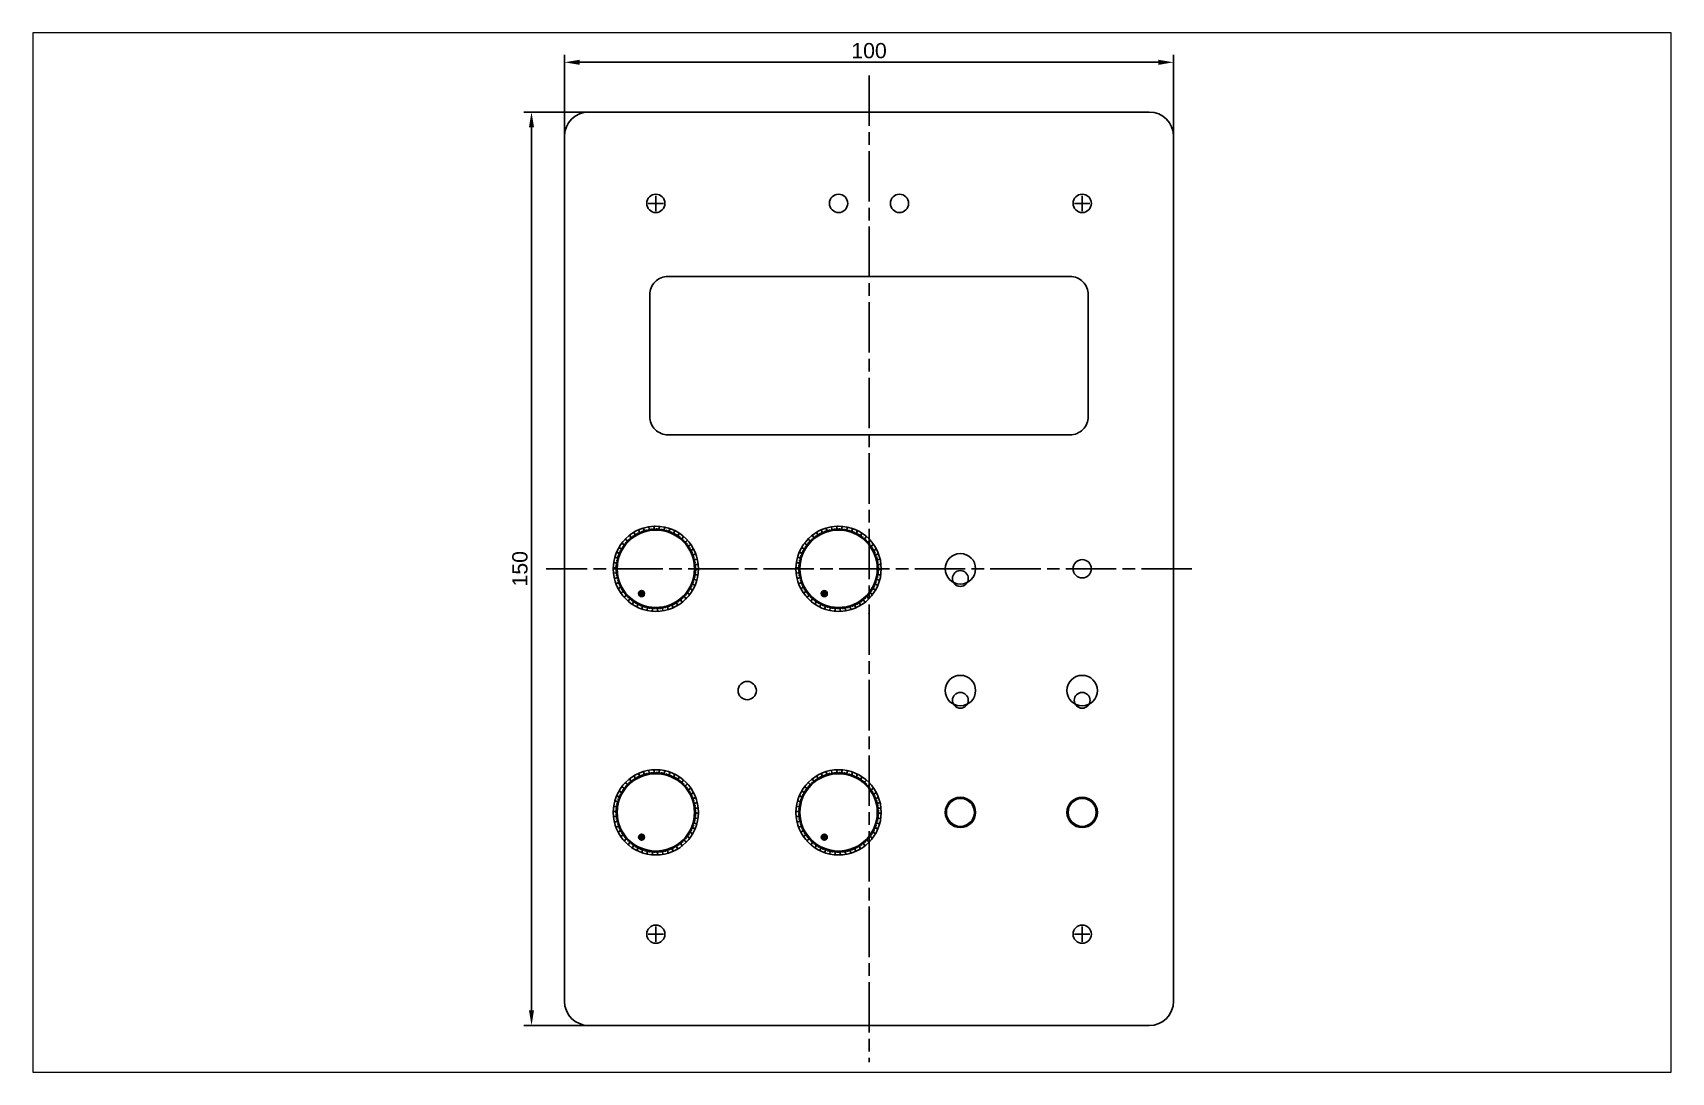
# Paper-space layout 'Sheet2' of a CAD drawing. Header units: millimetres. Extents: x 40 to 364, y 26 to 231.
# The model-space entities are those that its viewports show. They can reach past a viewport. Long polylines and large blocks are cut down to what shows.
import ezdxf

# ---------------------------------------------------------------- set-up
doc = ezdxf.new("R2010")
doc.units = ezdxf.units.MM
doc.linetypes.add('AM_ISO08W050', pattern=[18, 12, -1.5, 3, -1.5])
for name, color, linetype, lineweight in [('AM_0 プロファイル（中）', 7, 'Continuous', 30), ('AM_7', 4, 'AM_ISO08W050', 25), ('AM_8', 1, 'Continuous', 25), ('ﾎﾞﾃﾞｨｰ', 2, 'Continuous', 25)]:
    doc.layers.add(name, color=color, linetype=linetype, lineweight=lineweight)
doc.layers.add('metal_casing v3_Sketch1', color=7, linetype='Continuous')
doc.styles.get("Standard").update_dxf_attribs({"font": 'arial.ttf'})
doc.dimstyles.new('ISO-25', dxfattribs={"dimtxt": 2.5, "dimasz": 2.5, "dimexe": 1.25, "dimexo": 0.625, "dimtad": 1, "dimtxsty": 'Standard', "dimcen": 2.5, "dimadec": 0, "dimazin": 0, "dimtfac": 1, "dimtmove": 0, "dimatfit": 3, "dimfxl": 1, "dimarcsym": 0})

psp = doc.layouts.new('Sheet2')

msp = doc.modelspace()

# ---------------------------------------------------------------- blocks, each defined once
blk = doc.blocks.new('*D36')
at = {"color": 0, "lineweight": -2}
for p, q in [((-0.62, 75), (-56.66, 75)), ((-55.41, 72.5), (-55.41, -72.5)), ((-0.62, -75), (-56.66, -75))]:
    blk.add_line(p, q, dxfattribs=at)
at = {"color": 0}
for points in [[(-55, 72.5), (-55.83, 72.5), (-55.41, 75)], [(-55.83, -72.5), (-55, -72.5), (-55.41, -75)]]:
    blk.add_solid(points, dxfattribs=at)
at = {"layer": 'Defpoints', "color": 0}
for p in [(0, 75), (-55.41, -75), (0, -75)]:
    blk.add_point(p, dxfattribs=at)
at = {"color": 0, "insert": (-57.31, 0), "char_height": 2.5, "attachment_point": 5, "rotation": 90}
blk.add_mtext('150', dxfattribs=at)
blk = doc.blocks.new('*D37')
at = {"color": 0, "lineweight": -2}
for p, q in [((-50, 0.62), (-50, 84.42)), ((50, 0.62), (50, 84.42)), ((-47.5, 83.17), (47.5, 83.17))]:
    blk.add_line(p, q, dxfattribs=at)
at = {"color": 0}
for points in [[(-47.5, 83.59), (-47.5, 82.75), (-50, 83.17)], [(47.5, 82.75), (47.5, 83.59), (50, 83.17)]]:
    blk.add_solid(points, dxfattribs=at)
at = {"layer": 'Defpoints', "color": 0}
for p in [(50, 83.17), (-50, 0), (50, 0)]:
    blk.add_point(p, dxfattribs=at)
at = {"color": 0, "insert": (0, 85.07), "char_height": 2.5, "attachment_point": 5}
blk.add_mtext('100', dxfattribs=at)

# ---------------------------------------------------------------- dimensions: what is measured, and where the dimension line sits
for p1, p2, distance, picture, middle in [((-50, 0), (50, 0), 83.171, '*D37', (0, 85.073)), ((0, 75), (0, -75), -55.412, '*D36', (-57.313, 0))]:
    dim = msp.add_aligned_dim(p1=p1, p2=p2, distance=distance, dimstyle='ISO-25', override={"dimlfac": 1})
    dim.commit()
    dim.dimension.update_dxf_attribs({"geometry": picture, "text_midpoint": middle})

# ---------------------------------------------------------------- hatches: boundary and pattern name
at = {"layer": 'AM_8'}
for points in [[(-37.783, -3.82, 1), (-36.917, -4.32, 1)], [(-7.783, -3.82, 1), (-6.917, -4.32, 1)], [(-37.783, -43.82, 1), (-36.917, -44.32, 1)], [(-7.783, -43.82, 1), (-6.917, -44.32, 1)]]:
    msp.add_hatch(color=256, dxfattribs=at).paths.add_polyline_path(points)

# ---------------------------------------------------------------- linework, layer by layer
for p, q in [((-36.25, 60), (-33.75, 60)), ((-35, 58.75), (-35, 61.25)), ((33.75, 60), (36.25, 60)), ((35, 58.75), (35, 61.25)), ((-35, -61.25), (-35, -58.75)), ((35, -61.25), (35, -58.75)), ((-36.25, -60), (-33.75, -60)), ((33.75, -60), (36.25, -60))]:
    msp.add_line(p, q)
msp.add_lwpolyline([(-36, 45), (-36, 25, 0.4142136), (-33, 22), (33, 22, 0.4142136), (36, 25), (36, 45, 0.4142136), (33, 48), (-33, 48, 0.4142136)], format="xyb", close=True)
for centre, radius in [((-35, 60), 1.5), ((-5, 60), 1.5), ((5, 60), 1.5), ((35, 60), 1.5), ((15, 0), 2.5), ((35, 0), 1.5), ((15, -1.6), 1.3), ((-20, -20), 1.5), ((15, -20), 2.5), ((35, -20), 2.5), ((15, -21.6), 1.3), ((35, -21.6), 1.3), ((15, -40), 2.5), ((35, -40), 2.5), ((15, -40), 2.3), ((35, -40), 2.3), ((-35, -60), 1.5), ((35, -60), 1.5)]:
    msp.add_circle(centre, radius)
at = {"layer": 'AM_0 プロファイル（中）'}
for p, q in [((-39.1, 5.172), (-39.317, 5.414)), ((-39.1, 5.172), (-39.285, 5.439)), ((-38.624, 5.214), (-38.795, 5.461)), ((-38.624, 5.214), (-38.419, 5.645)), ((-38.419, 5.645), (-38.604, 5.912)), ((-38.419, 5.645), (-38.57, 5.933)), ((-37.942, 5.627), (-38.419, 5.645)), ((-37.942, 5.627), (-38.081, 5.893)), ((-37.942, 5.627), (-37.684, 6.029)), ((-37.684, 6.029), (-37.835, 6.317)), ((-37.684, 6.029), (-37.798, 6.334)), ((-37.213, 5.952), (-37.684, 6.029)), ((-37.213, 5.952), (-37.318, 6.233)), ((-37.213, 5.952), (-36.908, 6.318)), ((-36.908, 6.318), (-37.021, 6.623)), ((-36.908, 6.318), (-36.982, 6.635)), ((-36.45, 6.182), (-36.908, 6.318)), ((-36.45, 6.182), (-36.519, 6.474)), ((-36.45, 6.182), (-36.101, 6.508)), ((-36.101, 6.508), (-36.175, 6.824)), ((-36.101, 6.508), (-36.135, 6.831)), ((-35.664, 6.315), (-36.101, 6.508)), ((-35.664, 6.315), (-35.695, 6.614)), ((-35.664, 6.315), (-35.276, 6.594)), ((-35.276, 6.594), (-35.31, 6.917)), ((-35.276, 6.594), (-35.27, 6.919)), ((-34.867, 6.349), (-35.276, 6.594)), ((-34.867, 6.349), (-34.861, 6.649)), ((-34.867, 6.349), (-34.448, 6.577)), ((-34.448, 6.577), (-34.441, 6.902)), ((-34.448, 6.577), (-34.4, 6.898)), ((-34.072, 6.282), (-34.448, 6.577)), ((-34.072, 6.282), (-34.029, 6.579)), ((-34.072, 6.282), (-33.628, 6.456)), ((-33.628, 6.456), (-33.58, 6.777)), ((-33.628, 6.456), (-33.54, 6.769)), ((-33.292, 6.116), (-33.628, 6.456)), ((-33.292, 6.116), (-33.212, 6.405)), ((-33.292, 6.116), (-32.829, 6.233)), ((-32.829, 6.233), (-32.742, 6.546)), ((-32.829, 6.233), (-32.704, 6.532)), ((-32.539, 5.854), (-32.829, 6.233)), ((-32.539, 5.854), (-32.423, 6.13)), ((-32.539, 5.854), (-32.065, 5.912)), ((-32.065, 5.912), (-31.939, 6.211)), ((-32.065, 5.912), (-31.903, 6.193)), ((-31.825, 5.499), (-32.065, 5.912)), ((-31.825, 5.499), (-31.675, 5.759)), ((-31.825, 5.499), (-31.348, 5.497)), ((-31.348, 5.497), (-31.185, 5.779)), ((-31.348, 5.497), (-31.151, 5.756)), ((-31.161, 5.058), (-31.348, 5.497)), ((-9.1, 5.172), (-9.317, 5.414)), ((-9.1, 5.172), (-9.285, 5.439)), ((-8.624, 5.214), (-8.795, 5.461)), ((-8.624, 5.214), (-8.419, 5.645)), ((-8.419, 5.645), (-8.604, 5.912)), ((-8.419, 5.645), (-8.57, 5.933)), ((-7.942, 5.627), (-8.419, 5.645)), ((-7.942, 5.627), (-8.081, 5.893)), ((-7.942, 5.627), (-7.684, 6.029)), ((-7.684, 6.029), (-7.835, 6.317)), ((-7.684, 6.029), (-7.798, 6.334)), ((-7.213, 5.952), (-7.684, 6.029)), ((-7.213, 5.952), (-7.318, 6.233)), ((-7.213, 5.952), (-6.908, 6.318)), ((-6.908, 6.318), (-7.021, 6.623)), ((-6.908, 6.318), (-6.982, 6.635)), ((-6.45, 6.182), (-6.908, 6.318)), ((-6.45, 6.182), (-6.519, 6.474)), ((-6.45, 6.182), (-6.101, 6.508)), ((-6.101, 6.508), (-6.175, 6.824)), ((-6.101, 6.508), (-6.135, 6.831)), ((-5.664, 6.315), (-6.101, 6.508)), ((-5.664, 6.315), (-5.695, 6.614)), ((-5.664, 6.315), (-5.276, 6.594)), ((-5.276, 6.594), (-5.31, 6.917)), ((-5.276, 6.594), (-5.27, 6.919)), ((-4.867, 6.349), (-5.276, 6.594)), ((-4.867, 6.349), (-4.861, 6.649)), ((-4.867, 6.349), (-4.448, 6.577)), ((-4.448, 6.577), (-4.441, 6.902)), ((-4.448, 6.577), (-4.4, 6.898)), ((-4.072, 6.282), (-4.448, 6.577)), ((-4.072, 6.282), (-4.029, 6.579)), ((-4.072, 6.282), (-3.628, 6.456)), ((-3.628, 6.456), (-3.58, 6.777)), ((-3.628, 6.456), (-3.54, 6.769)), ((-3.292, 6.116), (-3.628, 6.456)), ((-3.292, 6.116), (-3.212, 6.405)), ((-3.292, 6.116), (-2.829, 6.233)), ((-2.829, 6.233), (-2.742, 6.546)), ((-2.829, 6.233), (-2.704, 6.532)), ((-2.539, 5.854), (-2.829, 6.233)), ((-2.539, 5.854), (-2.423, 6.13)), ((-2.539, 5.854), (-2.065, 5.912)), ((-2.065, 5.912), (-1.939, 6.211)), ((-2.065, 5.912), (-1.903, 6.193)), ((-1.825, 5.499), (-2.065, 5.912)), ((-1.825, 5.499), (-1.675, 5.759)), ((-1.825, 5.499), (-1.348, 5.497)), ((-1.348, 5.497), (-1.185, 5.779)), ((-1.348, 5.497), (-1.151, 5.756)), ((-1.161, 5.058), (-1.348, 5.497)), ((-41.084, 2.558), (-41.375, 2.702)), ((-40.688, 2.823), (-41.084, 2.558)), ((-40.716, 3.3), (-41.007, 3.444)), ((-40.716, 3.3), (-40.986, 3.48)), ((-40.688, 2.823), (-40.956, 2.957)), ((-40.289, 3.514), (-40.716, 3.3)), ((-40.688, 2.823), (-40.716, 3.3)), ((-40.289, 3.514), (-40.539, 3.68)), ((-40.257, 3.99), (-40.528, 4.17)), ((-40.257, 3.99), (-40.503, 4.203)), ((-40.289, 3.514), (-40.257, 3.99)), ((-39.807, 4.149), (-40.257, 3.99)), ((-39.807, 4.149), (-40.034, 4.345)), ((-39.716, 4.618), (-39.961, 4.83)), ((-39.716, 4.618), (-39.933, 4.859)), ((-39.807, 4.149), (-39.716, 4.618)), ((-39.249, 4.719), (-39.716, 4.618)), ((-39.249, 4.719), (-39.45, 4.942)), ((-39.249, 4.719), (-39.1, 5.172)), ((-38.624, 5.214), (-39.1, 5.172)), ((-31.161, 5.058), (-30.979, 5.297)), ((-31.161, 5.058), (-30.687, 4.996)), ((-30.687, 4.996), (-30.491, 5.255)), ((-30.687, 4.996), (-30.46, 5.228)), ((-30.557, 4.537), (-30.687, 4.996)), ((-30.557, 4.537), (-30.347, 4.751)), ((-30.557, 4.537), (-30.095, 4.416)), ((-30.095, 4.416), (-29.868, 4.648)), ((-30.095, 4.416), (-29.841, 4.618)), ((-30.024, 3.944), (-30.095, 4.416)), ((-30.024, 3.944), (-29.788, 4.131)), ((-30.024, 3.944), (-29.58, 3.767)), ((-29.58, 3.767), (-29.326, 3.969)), ((-29.58, 3.767), (-29.302, 3.935)), ((-29.568, 3.289), (-29.58, 3.767)), ((-29.568, 3.289), (-29.312, 3.445)), ((-29.568, 3.289), (-29.151, 3.058)), ((-29.199, 2.583), (-29.151, 3.058)), ((-29.199, 2.583), (-28.925, 2.705)), ((-29.151, 3.058), (-28.873, 3.226)), ((-29.151, 3.058), (-28.854, 3.19)), ((-11.084, 2.558), (-11.375, 2.702)), ((-10.688, 2.823), (-11.084, 2.558)), ((-10.716, 3.3), (-11.007, 3.444)), ((-10.716, 3.3), (-10.986, 3.48)), ((-10.688, 2.823), (-10.956, 2.957)), ((-10.289, 3.514), (-10.716, 3.3)), ((-10.688, 2.823), (-10.716, 3.3)), ((-10.289, 3.514), (-10.539, 3.68)), ((-10.257, 3.99), (-10.528, 4.17)), ((-10.257, 3.99), (-10.503, 4.203)), ((-10.289, 3.514), (-10.257, 3.99)), ((-9.807, 4.149), (-10.257, 3.99)), ((-9.807, 4.149), (-10.034, 4.345)), ((-9.716, 4.618), (-9.961, 4.83)), ((-9.716, 4.618), (-9.933, 4.859)), ((-9.807, 4.149), (-9.716, 4.618)), ((-9.249, 4.719), (-9.716, 4.618)), ((-9.249, 4.719), (-9.45, 4.942)), ((-9.249, 4.719), (-9.1, 5.172)), ((-8.624, 5.214), (-9.1, 5.172)), ((-1.161, 5.058), (-0.979, 5.297)), ((-1.161, 5.058), (-0.687, 4.996)), ((-0.687, 4.996), (-0.491, 5.255)), ((-0.687, 4.996), (-0.46, 5.228)), ((-0.557, 4.537), (-0.687, 4.996)), ((-0.557, 4.537), (-0.347, 4.751)), ((-0.557, 4.537), (-0.095, 4.416)), ((-0.095, 4.416), (0.132, 4.648)), ((-0.095, 4.416), (0.159, 4.618)), ((-0.024, 3.944), (-0.095, 4.416)), ((-0.024, 3.944), (0.212, 4.131)), ((-0.024, 3.944), (0.42, 3.767)), ((0.42, 3.767), (0.674, 3.969)), ((0.42, 3.767), (0.698, 3.935)), ((0.432, 3.289), (0.42, 3.767)), ((0.432, 3.289), (0.688, 3.445)), ((0.432, 3.289), (0.849, 3.058)), ((0.801, 2.583), (0.849, 3.058)), ((0.801, 2.583), (1.075, 2.705)), ((0.849, 3.058), (1.127, 3.226)), ((0.849, 3.058), (1.146, 3.19)), ((-41.599, 0.138), (-41.923, 0.125)), ((-41.599, 0.138), (-41.922, 0.165)), ((-41.529, 0.964), (-41.853, 0.991)), ((-41.529, 0.964), (-41.847, 1.032)), ((-41.357, 1.775), (-41.675, 1.842)), ((-41.357, 1.775), (-41.664, 1.882)), ((-41.328, 0.531), (-41.627, 0.556)), ((-41.328, 0.531), (-41.599, 0.138)), ((-41.344, -0.266), (-41.599, 0.138)), ((-41.211, 1.32), (-41.529, 0.964)), ((-41.328, 0.531), (-41.529, 0.964)), ((-41.211, 1.32), (-41.505, 1.383)), ((-41.084, 2.558), (-41.391, 2.664)), ((-40.997, 2.088), (-41.357, 1.775)), ((-41.211, 1.32), (-41.357, 1.775)), ((-40.997, 2.088), (-41.28, 2.187)), ((-40.997, 2.088), (-41.084, 2.558)), ((-29.199, 2.583), (-28.814, 2.301)), ((-28.921, 1.835), (-28.814, 2.301)), ((-28.921, 1.835), (-28.634, 1.922)), ((-28.921, 1.835), (-28.574, 1.507)), ((-28.814, 2.301), (-28.517, 2.433)), ((-28.814, 2.301), (-28.503, 2.394)), ((-28.739, 1.059), (-28.574, 1.507)), ((-28.739, 1.059), (-28.443, 1.109)), ((-28.739, 1.059), (-28.436, 0.69)), ((-28.656, 0.266), (-28.436, 0.69)), ((-28.656, 0.266), (-28.356, 0.278)), ((-28.656, 0.266), (-28.401, -0.138)), ((-28.574, 1.507), (-28.263, 1.601)), ((-28.574, 1.507), (-28.254, 1.561)), ((-28.436, 0.69), (-28.116, 0.744)), ((-28.436, 0.69), (-28.112, 0.703)), ((-11.599, 0.138), (-11.923, 0.125)), ((-11.599, 0.138), (-11.922, 0.165)), ((-11.529, 0.964), (-11.853, 0.991)), ((-11.529, 0.964), (-11.847, 1.032)), ((-11.357, 1.775), (-11.675, 1.842)), ((-11.357, 1.775), (-11.664, 1.882)), ((-11.328, 0.531), (-11.627, 0.556)), ((-11.328, 0.531), (-11.599, 0.138)), ((-11.344, -0.266), (-11.599, 0.138)), ((-11.211, 1.32), (-11.529, 0.964)), ((-11.328, 0.531), (-11.529, 0.964)), ((-11.211, 1.32), (-11.505, 1.383)), ((-11.084, 2.558), (-11.391, 2.664)), ((-10.997, 2.088), (-11.357, 1.775)), ((-11.211, 1.32), (-11.357, 1.775)), ((-10.997, 2.088), (-11.28, 2.187)), ((-10.997, 2.088), (-11.084, 2.558)), ((0.801, 2.583), (1.186, 2.301)), ((1.079, 1.835), (1.186, 2.301)), ((1.079, 1.835), (1.366, 1.922)), ((1.079, 1.835), (1.426, 1.507)), ((1.186, 2.301), (1.483, 2.433)), ((1.186, 2.301), (1.497, 2.394)), ((1.261, 1.059), (1.426, 1.507)), ((1.261, 1.059), (1.557, 1.109)), ((1.261, 1.059), (1.564, 0.69)), ((1.344, 0.266), (1.564, 0.69)), ((1.344, 0.266), (1.644, 0.278)), ((1.344, 0.266), (1.599, -0.138)), ((1.426, 1.507), (1.737, 1.601)), ((1.426, 1.507), (1.746, 1.561)), ((1.564, 0.69), (1.884, 0.744)), ((1.564, 0.69), (1.888, 0.703)), ((-41.564, -0.69), (-41.888, -0.703)), ((-41.564, -0.69), (-41.884, -0.744)), ((-41.426, -1.507), (-41.746, -1.561)), ((-41.426, -1.507), (-41.737, -1.601)), ((-41.344, -0.266), (-41.644, -0.278)), ((-41.344, -0.266), (-41.564, -0.69)), ((-41.261, -1.059), (-41.564, -0.69)), ((-41.261, -1.059), (-41.557, -1.109)), ((-41.186, -2.301), (-41.497, -2.394)), ((-41.186, -2.301), (-41.483, -2.433)), ((-41.261, -1.059), (-41.426, -1.507)), ((-41.079, -1.835), (-41.426, -1.507)), ((-41.079, -1.835), (-41.366, -1.922)), ((-41.079, -1.835), (-41.186, -2.301)), ((-40.801, -2.583), (-41.186, -2.301)), ((-40.801, -2.583), (-41.075, -2.705)), ((-40.801, -2.583), (-40.849, -3.058)), ((-29.312, -2.823), (-28.916, -2.558)), ((-29.003, -2.088), (-28.643, -1.775)), ((-29.003, -2.088), (-28.916, -2.558)), ((-29.003, -2.088), (-28.72, -2.187)), ((-28.916, -2.558), (-28.625, -2.702)), ((-28.916, -2.558), (-28.609, -2.664)), ((-28.789, -1.32), (-28.471, -0.964)), ((-28.789, -1.32), (-28.643, -1.775)), ((-28.789, -1.32), (-28.495, -1.383)), ((-28.672, -0.531), (-28.401, -0.138)), ((-28.672, -0.531), (-28.471, -0.964)), ((-28.672, -0.531), (-28.373, -0.556)), ((-28.643, -1.775), (-28.336, -1.882)), ((-28.643, -1.775), (-28.325, -1.842)), ((-28.471, -0.964), (-28.153, -1.032)), ((-28.471, -0.964), (-28.147, -0.991)), ((-28.401, -0.138), (-28.077, -0.125)), ((-28.401, -0.138), (-28.078, -0.165)), ((-11.564, -0.69), (-11.888, -0.703)), ((-11.564, -0.69), (-11.884, -0.744)), ((-11.426, -1.507), (-11.746, -1.561)), ((-11.426, -1.507), (-11.737, -1.601)), ((-11.344, -0.266), (-11.644, -0.278)), ((-11.344, -0.266), (-11.564, -0.69)), ((-11.261, -1.059), (-11.564, -0.69)), ((-11.261, -1.059), (-11.557, -1.109)), ((-11.186, -2.301), (-11.497, -2.394)), ((-11.186, -2.301), (-11.483, -2.433)), ((-11.261, -1.059), (-11.426, -1.507)), ((-11.079, -1.835), (-11.426, -1.507)), ((-11.079, -1.835), (-11.366, -1.922)), ((-11.079, -1.835), (-11.186, -2.301)), ((-10.801, -2.583), (-11.186, -2.301)), ((-10.801, -2.583), (-11.075, -2.705)), ((-10.801, -2.583), (-10.849, -3.058)), ((0.688, -2.823), (1.084, -2.558)), ((0.997, -2.088), (1.357, -1.775)), ((0.997, -2.088), (1.084, -2.558)), ((0.997, -2.088), (1.28, -2.187)), ((1.084, -2.558), (1.375, -2.702)), ((1.084, -2.558), (1.391, -2.664)), ((1.211, -1.32), (1.529, -0.964)), ((1.211, -1.32), (1.357, -1.775)), ((1.211, -1.32), (1.505, -1.383)), ((1.328, -0.531), (1.599, -0.138)), ((1.328, -0.531), (1.529, -0.964)), ((1.328, -0.531), (1.627, -0.556)), ((1.357, -1.775), (1.664, -1.882)), ((1.357, -1.775), (1.675, -1.842)), ((1.529, -0.964), (1.847, -1.032)), ((1.529, -0.964), (1.853, -0.991)), ((1.599, -0.138), (1.923, -0.125)), ((1.599, -0.138), (1.922, -0.165)), ((-40.849, -3.058), (-41.146, -3.19)), ((-40.849, -3.058), (-41.127, -3.226)), ((-40.432, -3.289), (-40.849, -3.058)), ((-40.42, -3.767), (-40.698, -3.935)), ((-40.432, -3.289), (-40.688, -3.445)), ((-40.42, -3.767), (-40.674, -3.969)), ((-40.432, -3.289), (-40.42, -3.767)), ((-39.976, -3.944), (-40.42, -3.767)), ((-39.976, -3.944), (-40.212, -4.131)), ((-39.905, -4.416), (-40.159, -4.618)), ((-39.905, -4.416), (-40.132, -4.648)), ((-39.976, -3.944), (-39.905, -4.416)), ((-39.443, -4.537), (-39.905, -4.416)), ((-39.443, -4.537), (-39.653, -4.751)), ((-39.313, -4.996), (-39.54, -5.228)), ((-39.313, -4.996), (-39.509, -5.255)), ((-39.443, -4.537), (-39.313, -4.996)), ((-38.839, -5.058), (-39.313, -4.996)), ((-38.839, -5.058), (-39.021, -5.297)), ((-38.839, -5.058), (-38.652, -5.497)), ((-31.376, -5.214), (-31.581, -5.645)), ((-31.376, -5.214), (-30.9, -5.172)), ((-31.376, -5.214), (-31.205, -5.461)), ((-30.751, -4.719), (-30.9, -5.172)), ((-30.9, -5.172), (-30.715, -5.439)), ((-30.9, -5.172), (-30.683, -5.414)), ((-30.751, -4.719), (-30.284, -4.618)), ((-30.751, -4.719), (-30.55, -4.942)), ((-30.193, -4.149), (-30.284, -4.618)), ((-30.284, -4.618), (-30.067, -4.859)), ((-30.284, -4.618), (-30.039, -4.83)), ((-30.193, -4.149), (-29.743, -3.99)), ((-30.193, -4.149), (-29.966, -4.345)), ((-29.711, -3.514), (-29.743, -3.99)), ((-29.743, -3.99), (-29.472, -4.17)), ((-29.743, -3.99), (-29.497, -4.203)), ((-29.711, -3.514), (-29.284, -3.3)), ((-29.711, -3.514), (-29.461, -3.68)), ((-29.312, -2.823), (-29.284, -3.3)), ((-29.312, -2.823), (-29.044, -2.957)), ((-29.284, -3.3), (-29.014, -3.48)), ((-29.284, -3.3), (-28.993, -3.444)), ((-10.849, -3.058), (-11.146, -3.19)), ((-10.849, -3.058), (-11.127, -3.226)), ((-10.432, -3.289), (-10.849, -3.058)), ((-10.42, -3.767), (-10.698, -3.935)), ((-10.432, -3.289), (-10.688, -3.445)), ((-10.42, -3.767), (-10.674, -3.969)), ((-10.432, -3.289), (-10.42, -3.767)), ((-9.976, -3.944), (-10.42, -3.767)), ((-9.976, -3.944), (-10.212, -4.131)), ((-9.905, -4.416), (-10.159, -4.618)), ((-9.905, -4.416), (-10.132, -4.648)), ((-9.976, -3.944), (-9.905, -4.416)), ((-9.443, -4.537), (-9.905, -4.416)), ((-9.443, -4.537), (-9.653, -4.751)), ((-9.313, -4.996), (-9.54, -5.228)), ((-9.313, -4.996), (-9.509, -5.255)), ((-9.443, -4.537), (-9.313, -4.996)), ((-8.839, -5.058), (-9.313, -4.996)), ((-8.839, -5.058), (-9.021, -5.297)), ((-8.839, -5.058), (-8.652, -5.497)), ((-1.376, -5.214), (-1.581, -5.645)), ((-1.376, -5.214), (-0.9, -5.172)), ((-1.376, -5.214), (-1.205, -5.461)), ((-0.751, -4.719), (-0.9, -5.172)), ((-0.9, -5.172), (-0.715, -5.439)), ((-0.9, -5.172), (-0.683, -5.414)), ((-0.751, -4.719), (-0.284, -4.618)), ((-0.751, -4.719), (-0.55, -4.942)), ((-0.193, -4.149), (-0.284, -4.618)), ((-0.284, -4.618), (-0.067, -4.859)), ((-0.284, -4.618), (-0.039, -4.83)), ((-0.193, -4.149), (0.257, -3.99)), ((-0.193, -4.149), (0.034, -4.345)), ((0.289, -3.514), (0.257, -3.99)), ((0.257, -3.99), (0.528, -4.17)), ((0.257, -3.99), (0.503, -4.203)), ((0.289, -3.514), (0.716, -3.3)), ((0.289, -3.514), (0.539, -3.68)), ((0.688, -2.823), (0.716, -3.3)), ((0.688, -2.823), (0.956, -2.957)), ((0.716, -3.3), (0.986, -3.48)), ((0.716, -3.3), (1.007, -3.444)), ((-38.652, -5.497), (-38.849, -5.756)), ((-38.652, -5.497), (-38.815, -5.779)), ((-38.175, -5.499), (-38.652, -5.497)), ((-38.175, -5.499), (-38.325, -5.759)), ((-38.175, -5.499), (-37.935, -5.912)), ((-37.935, -5.912), (-38.097, -6.193)), ((-37.935, -5.912), (-38.061, -6.211)), ((-37.461, -5.854), (-37.935, -5.912)), ((-37.461, -5.854), (-37.577, -6.13)), ((-37.461, -5.854), (-37.171, -6.233)), ((-37.171, -6.233), (-37.296, -6.532)), ((-37.171, -6.233), (-37.258, -6.546)), ((-36.708, -6.116), (-37.171, -6.233)), ((-36.708, -6.116), (-36.788, -6.405)), ((-36.708, -6.116), (-36.372, -6.456)), ((-36.372, -6.456), (-36.46, -6.769)), ((-36.372, -6.456), (-36.42, -6.777)), ((-35.928, -6.282), (-36.372, -6.456)), ((-35.928, -6.282), (-35.971, -6.579)), ((-35.928, -6.282), (-35.552, -6.577)), ((-35.552, -6.577), (-35.6, -6.898)), ((-35.552, -6.577), (-35.559, -6.902)), ((-35.133, -6.349), (-35.552, -6.577)), ((-35.133, -6.349), (-35.139, -6.649)), ((-35.133, -6.349), (-34.724, -6.594)), ((-34.724, -6.594), (-34.73, -6.919)), ((-34.336, -6.315), (-34.724, -6.594)), ((-34.724, -6.594), (-34.69, -6.917)), ((-34.336, -6.315), (-33.899, -6.508)), ((-34.336, -6.315), (-34.305, -6.614)), ((-33.55, -6.182), (-33.899, -6.508)), ((-33.899, -6.508), (-33.865, -6.831)), ((-33.899, -6.508), (-33.825, -6.824)), ((-33.55, -6.182), (-33.092, -6.318)), ((-33.55, -6.182), (-33.481, -6.474)), ((-32.787, -5.952), (-33.092, -6.318)), ((-33.092, -6.318), (-33.018, -6.635)), ((-33.092, -6.318), (-32.979, -6.623)), ((-32.787, -5.952), (-32.316, -6.029)), ((-32.787, -5.952), (-32.682, -6.233)), ((-32.058, -5.627), (-32.316, -6.029)), ((-32.316, -6.029), (-32.202, -6.334)), ((-32.316, -6.029), (-32.165, -6.317)), ((-32.058, -5.627), (-31.581, -5.645)), ((-32.058, -5.627), (-31.919, -5.893)), ((-31.581, -5.645), (-31.43, -5.933)), ((-31.581, -5.645), (-31.396, -5.912)), ((-8.652, -5.497), (-8.849, -5.756)), ((-8.652, -5.497), (-8.815, -5.779)), ((-8.175, -5.499), (-8.652, -5.497)), ((-8.175, -5.499), (-8.325, -5.759)), ((-8.175, -5.499), (-7.935, -5.912)), ((-7.935, -5.912), (-8.097, -6.193)), ((-7.935, -5.912), (-8.061, -6.211)), ((-7.461, -5.854), (-7.935, -5.912)), ((-7.461, -5.854), (-7.577, -6.13)), ((-7.461, -5.854), (-7.171, -6.233)), ((-7.171, -6.233), (-7.296, -6.532)), ((-7.171, -6.233), (-7.258, -6.546)), ((-6.708, -6.116), (-7.171, -6.233)), ((-6.708, -6.116), (-6.788, -6.405)), ((-6.708, -6.116), (-6.372, -6.456)), ((-6.372, -6.456), (-6.46, -6.769)), ((-6.372, -6.456), (-6.42, -6.777)), ((-5.928, -6.282), (-6.372, -6.456)), ((-5.928, -6.282), (-5.971, -6.579)), ((-5.928, -6.282), (-5.552, -6.577)), ((-5.552, -6.577), (-5.6, -6.898)), ((-5.552, -6.577), (-5.559, -6.902)), ((-5.133, -6.349), (-5.552, -6.577)), ((-5.133, -6.349), (-5.139, -6.649)), ((-5.133, -6.349), (-4.724, -6.594)), ((-4.724, -6.594), (-4.73, -6.919)), ((-4.336, -6.315), (-4.724, -6.594)), ((-4.724, -6.594), (-4.69, -6.917)), ((-4.336, -6.315), (-3.899, -6.508)), ((-4.336, -6.315), (-4.305, -6.614)), ((-3.55, -6.182), (-3.899, -6.508)), ((-3.899, -6.508), (-3.865, -6.831)), ((-3.899, -6.508), (-3.825, -6.824)), ((-3.55, -6.182), (-3.092, -6.318)), ((-3.55, -6.182), (-3.481, -6.474)), ((-2.787, -5.952), (-3.092, -6.318)), ((-3.092, -6.318), (-3.018, -6.635)), ((-3.092, -6.318), (-2.979, -6.623)), ((-2.787, -5.952), (-2.316, -6.029)), ((-2.787, -5.952), (-2.682, -6.233)), ((-2.058, -5.627), (-2.316, -6.029)), ((-2.316, -6.029), (-2.202, -6.334)), ((-2.316, -6.029), (-2.165, -6.317)), ((-2.058, -5.627), (-1.581, -5.645)), ((-2.058, -5.627), (-1.919, -5.893)), ((-1.581, -5.645), (-1.43, -5.933)), ((-1.581, -5.645), (-1.396, -5.912)), ((-39.1, -34.828), (-39.317, -34.586)), ((-39.1, -34.828), (-39.285, -34.561)), ((-39.249, -35.281), (-39.1, -34.828)), ((-38.624, -34.786), (-39.1, -34.828)), ((-38.624, -34.786), (-38.795, -34.539)), ((-38.624, -34.786), (-38.419, -34.355)), ((-38.419, -34.355), (-38.604, -34.088)), ((-38.419, -34.355), (-38.57, -34.067)), ((-37.942, -34.373), (-38.419, -34.355)), ((-37.942, -34.373), (-38.081, -34.107)), ((-37.942, -34.373), (-37.684, -33.971)), ((-37.684, -33.971), (-37.835, -33.683)), ((-37.684, -33.971), (-37.798, -33.666)), ((-37.213, -34.048), (-37.684, -33.971)), ((-37.213, -34.048), (-37.318, -33.767)), ((-37.213, -34.048), (-36.908, -33.682)), ((-36.908, -33.682), (-37.021, -33.377)), ((-36.908, -33.682), (-36.982, -33.365)), ((-36.45, -33.818), (-36.908, -33.682)), ((-36.45, -33.818), (-36.519, -33.526)), ((-36.45, -33.818), (-36.101, -33.492)), ((-36.101, -33.492), (-36.175, -33.176)), ((-36.101, -33.492), (-36.135, -33.169)), ((-35.664, -33.685), (-36.101, -33.492)), ((-35.664, -33.685), (-35.695, -33.386)), ((-35.664, -33.685), (-35.276, -33.406)), ((-35.276, -33.406), (-35.31, -33.083)), ((-35.276, -33.406), (-35.27, -33.081)), ((-34.867, -33.651), (-35.276, -33.406)), ((-34.867, -33.651), (-34.861, -33.351)), ((-34.867, -33.651), (-34.448, -33.423)), ((-34.448, -33.423), (-34.441, -33.098)), ((-34.448, -33.423), (-34.4, -33.102)), ((-34.072, -33.718), (-34.448, -33.423)), ((-34.072, -33.718), (-34.029, -33.421)), ((-34.072, -33.718), (-33.628, -33.544)), ((-33.628, -33.544), (-33.58, -33.223)), ((-33.628, -33.544), (-33.54, -33.231)), ((-33.292, -33.884), (-33.628, -33.544)), ((-33.292, -33.884), (-33.212, -33.595)), ((-33.292, -33.884), (-32.829, -33.767)), ((-32.829, -33.767), (-32.742, -33.454)), ((-32.829, -33.767), (-32.704, -33.468)), ((-32.539, -34.146), (-32.829, -33.767)), ((-32.539, -34.146), (-32.423, -33.87)), ((-32.539, -34.146), (-32.065, -34.088)), ((-32.065, -34.088), (-31.939, -33.789)), ((-32.065, -34.088), (-31.903, -33.807)), ((-31.825, -34.501), (-32.065, -34.088)), ((-31.825, -34.501), (-31.675, -34.241)), ((-31.825, -34.501), (-31.348, -34.503)), ((-31.348, -34.503), (-31.185, -34.221)), ((-31.348, -34.503), (-31.151, -34.244)), ((-31.161, -34.942), (-31.348, -34.503)), ((-31.161, -34.942), (-30.979, -34.703)), ((-31.161, -34.942), (-30.687, -35.004)), ((-30.687, -35.004), (-30.491, -34.745)), ((-30.687, -35.004), (-30.46, -34.772)), ((-9.1, -34.828), (-9.317, -34.586)), ((-9.1, -34.828), (-9.285, -34.561)), ((-9.249, -35.281), (-9.1, -34.828)), ((-8.624, -34.786), (-9.1, -34.828)), ((-8.624, -34.786), (-8.795, -34.539)), ((-8.624, -34.786), (-8.419, -34.355)), ((-8.419, -34.355), (-8.604, -34.088)), ((-8.419, -34.355), (-8.57, -34.067)), ((-7.942, -34.373), (-8.419, -34.355)), ((-7.942, -34.373), (-8.081, -34.107)), ((-7.942, -34.373), (-7.684, -33.971)), ((-7.684, -33.971), (-7.835, -33.683)), ((-7.684, -33.971), (-7.798, -33.666)), ((-7.213, -34.048), (-7.684, -33.971)), ((-7.213, -34.048), (-7.318, -33.767)), ((-7.213, -34.048), (-6.908, -33.682)), ((-6.908, -33.682), (-7.021, -33.377)), ((-6.908, -33.682), (-6.982, -33.365)), ((-6.45, -33.818), (-6.908, -33.682)), ((-6.45, -33.818), (-6.519, -33.526)), ((-6.45, -33.818), (-6.101, -33.492)), ((-6.101, -33.492), (-6.175, -33.176)), ((-6.101, -33.492), (-6.135, -33.169)), ((-5.664, -33.685), (-6.101, -33.492)), ((-5.664, -33.685), (-5.695, -33.386)), ((-5.664, -33.685), (-5.276, -33.406)), ((-5.276, -33.406), (-5.31, -33.083)), ((-5.276, -33.406), (-5.27, -33.081)), ((-4.867, -33.651), (-5.276, -33.406)), ((-4.867, -33.651), (-4.861, -33.351)), ((-4.867, -33.651), (-4.448, -33.423)), ((-4.448, -33.423), (-4.441, -33.098)), ((-4.448, -33.423), (-4.4, -33.102)), ((-4.072, -33.718), (-4.448, -33.423)), ((-4.072, -33.718), (-4.029, -33.421)), ((-4.072, -33.718), (-3.628, -33.544)), ((-3.628, -33.544), (-3.58, -33.223)), ((-3.628, -33.544), (-3.54, -33.231)), ((-3.292, -33.884), (-3.628, -33.544)), ((-3.292, -33.884), (-3.212, -33.595)), ((-3.292, -33.884), (-2.829, -33.767)), ((-2.829, -33.767), (-2.742, -33.454)), ((-2.829, -33.767), (-2.704, -33.468)), ((-2.539, -34.146), (-2.829, -33.767)), ((-2.539, -34.146), (-2.423, -33.87)), ((-2.539, -34.146), (-2.065, -34.088)), ((-2.065, -34.088), (-1.939, -33.789)), ((-2.065, -34.088), (-1.903, -33.807)), ((-1.825, -34.501), (-2.065, -34.088)), ((-1.825, -34.501), (-1.675, -34.241)), ((-1.825, -34.501), (-1.348, -34.503)), ((-1.348, -34.503), (-1.185, -34.221)), ((-1.348, -34.503), (-1.151, -34.244)), ((-1.161, -34.942), (-1.348, -34.503)), ((-1.161, -34.942), (-0.979, -34.703)), ((-1.161, -34.942), (-0.687, -35.004)), ((-0.687, -35.004), (-0.491, -34.745)), ((-0.687, -35.004), (-0.46, -34.772)), ((-41.084, -37.442), (-41.391, -37.336)), ((-41.084, -37.442), (-41.375, -37.298)), ((-40.688, -37.177), (-41.084, -37.442)), ((-40.997, -37.912), (-41.084, -37.442)), ((-40.716, -36.7), (-41.007, -36.556)), ((-40.716, -36.7), (-40.986, -36.52)), ((-40.688, -37.177), (-40.956, -37.043)), ((-40.289, -36.486), (-40.716, -36.7)), ((-40.688, -37.177), (-40.716, -36.7)), ((-40.289, -36.486), (-40.539, -36.32)), ((-40.257, -36.01), (-40.528, -35.83)), ((-40.257, -36.01), (-40.503, -35.797)), ((-40.289, -36.486), (-40.257, -36.01)), ((-39.807, -35.851), (-40.257, -36.01)), ((-39.807, -35.851), (-40.034, -35.655)), ((-39.716, -35.382), (-39.961, -35.17)), ((-39.716, -35.382), (-39.933, -35.141)), ((-39.807, -35.851), (-39.716, -35.382)), ((-39.249, -35.281), (-39.716, -35.382)), ((-39.249, -35.281), (-39.45, -35.058)), ((-30.557, -35.463), (-30.687, -35.004)), ((-30.557, -35.463), (-30.347, -35.249)), ((-30.557, -35.463), (-30.095, -35.584)), ((-30.095, -35.584), (-29.868, -35.352)), ((-30.095, -35.584), (-29.841, -35.382)), ((-30.024, -36.056), (-30.095, -35.584)), ((-30.024, -36.056), (-29.788, -35.869)), ((-30.024, -36.056), (-29.58, -36.233)), ((-29.58, -36.233), (-29.326, -36.031)), ((-29.58, -36.233), (-29.302, -36.065)), ((-29.568, -36.711), (-29.58, -36.233)), ((-29.568, -36.711), (-29.312, -36.555)), ((-29.568, -36.711), (-29.151, -36.942)), ((-29.199, -37.417), (-29.151, -36.942)), ((-29.199, -37.417), (-28.925, -37.295)), ((-29.199, -37.417), (-28.814, -37.699)), ((-29.151, -36.942), (-28.873, -36.774)), ((-29.151, -36.942), (-28.854, -36.81)), ((-28.814, -37.699), (-28.517, -37.567)), ((-28.814, -37.699), (-28.503, -37.606)), ((-11.084, -37.442), (-11.391, -37.336)), ((-11.084, -37.442), (-11.375, -37.298)), ((-10.688, -37.177), (-11.084, -37.442)), ((-10.997, -37.912), (-11.084, -37.442)), ((-10.716, -36.7), (-11.007, -36.556)), ((-10.716, -36.7), (-10.986, -36.52)), ((-10.688, -37.177), (-10.956, -37.043)), ((-10.289, -36.486), (-10.716, -36.7)), ((-10.688, -37.177), (-10.716, -36.7)), ((-10.289, -36.486), (-10.539, -36.32)), ((-10.257, -36.01), (-10.528, -35.83)), ((-10.257, -36.01), (-10.503, -35.797)), ((-10.289, -36.486), (-10.257, -36.01)), ((-9.807, -35.851), (-10.257, -36.01)), ((-9.807, -35.851), (-10.034, -35.655)), ((-9.716, -35.382), (-9.961, -35.17)), ((-9.716, -35.382), (-9.933, -35.141)), ((-9.807, -35.851), (-9.716, -35.382)), ((-9.249, -35.281), (-9.716, -35.382)), ((-9.249, -35.281), (-9.45, -35.058)), ((-0.557, -35.463), (-0.687, -35.004)), ((-0.557, -35.463), (-0.347, -35.249)), ((-0.557, -35.463), (-0.095, -35.584)), ((-0.095, -35.584), (0.132, -35.352)), ((-0.095, -35.584), (0.159, -35.382)), ((-0.024, -36.056), (-0.095, -35.584)), ((-0.024, -36.056), (0.212, -35.869)), ((-0.024, -36.056), (0.42, -36.233)), ((0.42, -36.233), (0.674, -36.031)), ((0.42, -36.233), (0.698, -36.065)), ((0.432, -36.711), (0.42, -36.233)), ((0.432, -36.711), (0.688, -36.555)), ((0.432, -36.711), (0.849, -36.942)), ((0.801, -37.417), (0.849, -36.942)), ((0.801, -37.417), (1.075, -37.295)), ((0.801, -37.417), (1.186, -37.699)), ((0.849, -36.942), (1.127, -36.774)), ((0.849, -36.942), (1.146, -36.81)), ((1.186, -37.699), (1.483, -37.567)), ((1.186, -37.699), (1.497, -37.606)), ((-41.599, -39.862), (-41.923, -39.875)), ((-41.599, -39.862), (-41.922, -39.835)), ((-41.529, -39.036), (-41.853, -39.009)), ((-41.529, -39.036), (-41.847, -38.968)), ((-41.357, -38.225), (-41.675, -38.158)), ((-41.357, -38.225), (-41.664, -38.118)), ((-41.344, -40.266), (-41.644, -40.278)), ((-41.328, -39.469), (-41.627, -39.444)), ((-41.328, -39.469), (-41.599, -39.862)), ((-41.344, -40.266), (-41.599, -39.862)), ((-41.344, -40.266), (-41.564, -40.69)), ((-41.211, -38.68), (-41.529, -39.036)), ((-41.328, -39.469), (-41.529, -39.036)), ((-41.211, -38.68), (-41.505, -38.617)), ((-40.997, -37.912), (-41.357, -38.225)), ((-41.211, -38.68), (-41.357, -38.225)), ((-40.997, -37.912), (-41.28, -37.813)), ((-28.921, -38.165), (-28.814, -37.699)), ((-28.921, -38.165), (-28.634, -38.078)), ((-28.921, -38.165), (-28.574, -38.493)), ((-28.739, -38.941), (-28.574, -38.493)), ((-28.739, -38.941), (-28.443, -38.891)), ((-28.739, -38.941), (-28.436, -39.31)), ((-28.672, -40.531), (-28.401, -40.138)), ((-28.656, -39.734), (-28.436, -39.31)), ((-28.656, -39.734), (-28.356, -39.722)), ((-28.656, -39.734), (-28.401, -40.138)), ((-28.574, -38.493), (-28.263, -38.399)), ((-28.574, -38.493), (-28.254, -38.439)), ((-28.436, -39.31), (-28.116, -39.256)), ((-28.436, -39.31), (-28.112, -39.297)), ((-28.401, -40.138), (-28.077, -40.125)), ((-28.401, -40.138), (-28.078, -40.165)), ((-11.599, -39.862), (-11.923, -39.875)), ((-11.599, -39.862), (-11.922, -39.835)), ((-11.529, -39.036), (-11.853, -39.009)), ((-11.529, -39.036), (-11.847, -38.968)), ((-11.357, -38.225), (-11.675, -38.158)), ((-11.357, -38.225), (-11.664, -38.118)), ((-11.344, -40.266), (-11.644, -40.278)), ((-11.328, -39.469), (-11.627, -39.444)), ((-11.328, -39.469), (-11.599, -39.862)), ((-11.344, -40.266), (-11.599, -39.862)), ((-11.344, -40.266), (-11.564, -40.69)), ((-11.211, -38.68), (-11.529, -39.036)), ((-11.328, -39.469), (-11.529, -39.036)), ((-11.211, -38.68), (-11.505, -38.617)), ((-10.997, -37.912), (-11.357, -38.225)), ((-11.211, -38.68), (-11.357, -38.225)), ((-10.997, -37.912), (-11.28, -37.813)), ((1.079, -38.165), (1.186, -37.699)), ((1.079, -38.165), (1.366, -38.078)), ((1.079, -38.165), (1.426, -38.493)), ((1.261, -38.941), (1.426, -38.493)), ((1.261, -38.941), (1.557, -38.891)), ((1.261, -38.941), (1.564, -39.31)), ((1.328, -40.531), (1.599, -40.138)), ((1.344, -39.734), (1.564, -39.31)), ((1.344, -39.734), (1.644, -39.722)), ((1.344, -39.734), (1.599, -40.138)), ((1.426, -38.493), (1.737, -38.399)), ((1.426, -38.493), (1.746, -38.439)), ((1.564, -39.31), (1.884, -39.256)), ((1.564, -39.31), (1.888, -39.297)), ((1.599, -40.138), (1.923, -40.125)), ((1.599, -40.138), (1.922, -40.165)), ((-41.564, -40.69), (-41.888, -40.703)), ((-41.564, -40.69), (-41.884, -40.744)), ((-41.426, -41.507), (-41.746, -41.561)), ((-41.426, -41.507), (-41.737, -41.601)), ((-41.261, -41.059), (-41.564, -40.69)), ((-41.261, -41.059), (-41.557, -41.109)), ((-41.186, -42.301), (-41.497, -42.394)), ((-41.186, -42.301), (-41.483, -42.433)), ((-41.261, -41.059), (-41.426, -41.507)), ((-41.079, -41.835), (-41.426, -41.507)), ((-41.079, -41.835), (-41.366, -41.922)), ((-41.079, -41.835), (-41.186, -42.301)), ((-40.801, -42.583), (-41.186, -42.301)), ((-40.801, -42.583), (-41.075, -42.705)), ((-40.801, -42.583), (-40.849, -43.058)), ((-29.312, -42.823), (-28.916, -42.558)), ((-29.312, -42.823), (-29.284, -43.3)), ((-29.312, -42.823), (-29.044, -42.957)), ((-29.003, -42.088), (-28.643, -41.775)), ((-29.003, -42.088), (-28.916, -42.558)), ((-29.003, -42.088), (-28.72, -42.187)), ((-28.916, -42.558), (-28.625, -42.702)), ((-28.916, -42.558), (-28.609, -42.664)), ((-28.789, -41.32), (-28.471, -40.964)), ((-28.789, -41.32), (-28.643, -41.775)), ((-28.789, -41.32), (-28.495, -41.383)), ((-28.672, -40.531), (-28.471, -40.964)), ((-28.672, -40.531), (-28.373, -40.556)), ((-28.643, -41.775), (-28.336, -41.882)), ((-28.643, -41.775), (-28.325, -41.842)), ((-28.471, -40.964), (-28.153, -41.032)), ((-28.471, -40.964), (-28.147, -40.991)), ((-11.564, -40.69), (-11.888, -40.703)), ((-11.564, -40.69), (-11.884, -40.744)), ((-11.426, -41.507), (-11.746, -41.561)), ((-11.426, -41.507), (-11.737, -41.601)), ((-11.261, -41.059), (-11.564, -40.69)), ((-11.261, -41.059), (-11.557, -41.109)), ((-11.186, -42.301), (-11.497, -42.394)), ((-11.186, -42.301), (-11.483, -42.433)), ((-11.261, -41.059), (-11.426, -41.507)), ((-11.079, -41.835), (-11.426, -41.507)), ((-11.079, -41.835), (-11.366, -41.922)), ((-11.079, -41.835), (-11.186, -42.301)), ((-10.801, -42.583), (-11.186, -42.301)), ((-10.801, -42.583), (-11.075, -42.705)), ((-10.801, -42.583), (-10.849, -43.058)), ((0.688, -42.823), (1.084, -42.558)), ((0.688, -42.823), (0.716, -43.3)), ((0.688, -42.823), (0.956, -42.957)), ((0.997, -42.088), (1.357, -41.775)), ((0.997, -42.088), (1.084, -42.558)), ((0.997, -42.088), (1.28, -42.187)), ((1.084, -42.558), (1.375, -42.702)), ((1.084, -42.558), (1.391, -42.664)), ((1.211, -41.32), (1.529, -40.964)), ((1.211, -41.32), (1.357, -41.775)), ((1.211, -41.32), (1.505, -41.383)), ((1.328, -40.531), (1.529, -40.964)), ((1.328, -40.531), (1.627, -40.556)), ((1.357, -41.775), (1.664, -41.882)), ((1.357, -41.775), (1.675, -41.842)), ((1.529, -40.964), (1.847, -41.032)), ((1.529, -40.964), (1.853, -40.991)), ((-40.849, -43.058), (-41.146, -43.19)), ((-40.849, -43.058), (-41.127, -43.226)), ((-40.432, -43.289), (-40.849, -43.058)), ((-40.42, -43.767), (-40.698, -43.935)), ((-40.432, -43.289), (-40.688, -43.445)), ((-40.42, -43.767), (-40.674, -43.969)), ((-40.432, -43.289), (-40.42, -43.767)), ((-39.976, -43.944), (-40.42, -43.767)), ((-39.976, -43.944), (-40.212, -44.131)), ((-39.905, -44.416), (-40.159, -44.618)), ((-39.905, -44.416), (-40.132, -44.648)), ((-39.976, -43.944), (-39.905, -44.416)), ((-39.443, -44.537), (-39.905, -44.416)), ((-39.443, -44.537), (-39.653, -44.751)), ((-39.313, -44.996), (-39.54, -45.228)), ((-39.313, -44.996), (-39.509, -45.255)), ((-39.443, -44.537), (-39.313, -44.996)), ((-38.839, -45.058), (-39.313, -44.996)), ((-38.839, -45.058), (-39.021, -45.297)), ((-38.652, -45.497), (-38.849, -45.756)), ((-38.839, -45.058), (-38.652, -45.497)), ((-38.652, -45.497), (-38.815, -45.779)), ((-38.175, -45.499), (-38.652, -45.497)), ((-38.175, -45.499), (-38.325, -45.759)), ((-38.175, -45.499), (-37.935, -45.912)), ((-32.058, -45.627), (-32.316, -46.029)), ((-32.058, -45.627), (-31.581, -45.645)), ((-32.058, -45.627), (-31.919, -45.893)), ((-31.376, -45.214), (-31.581, -45.645)), ((-31.581, -45.645), (-31.43, -45.933)), ((-31.581, -45.645), (-31.396, -45.912)), ((-31.376, -45.214), (-30.9, -45.172)), ((-31.376, -45.214), (-31.205, -45.461)), ((-30.751, -44.719), (-30.9, -45.172)), ((-30.9, -45.172), (-30.715, -45.439)), ((-30.9, -45.172), (-30.683, -45.414)), ((-30.751, -44.719), (-30.284, -44.618)), ((-30.751, -44.719), (-30.55, -44.942)), ((-30.193, -44.149), (-30.284, -44.618)), ((-30.284, -44.618), (-30.067, -44.859)), ((-30.284, -44.618), (-30.039, -44.83)), ((-30.193, -44.149), (-29.743, -43.99)), ((-30.193, -44.149), (-29.966, -44.345)), ((-29.711, -43.514), (-29.743, -43.99)), ((-29.743, -43.99), (-29.472, -44.17)), ((-29.743, -43.99), (-29.497, -44.203)), ((-29.711, -43.514), (-29.284, -43.3)), ((-29.711, -43.514), (-29.461, -43.68)), ((-29.284, -43.3), (-29.014, -43.48)), ((-29.284, -43.3), (-28.993, -43.444)), ((-10.849, -43.058), (-11.146, -43.19)), ((-10.849, -43.058), (-11.127, -43.226)), ((-10.432, -43.289), (-10.849, -43.058)), ((-10.42, -43.767), (-10.698, -43.935)), ((-10.432, -43.289), (-10.688, -43.445)), ((-10.42, -43.767), (-10.674, -43.969)), ((-10.432, -43.289), (-10.42, -43.767)), ((-9.976, -43.944), (-10.42, -43.767)), ((-9.976, -43.944), (-10.212, -44.131)), ((-9.905, -44.416), (-10.159, -44.618)), ((-9.905, -44.416), (-10.132, -44.648)), ((-9.976, -43.944), (-9.905, -44.416)), ((-9.443, -44.537), (-9.905, -44.416)), ((-9.443, -44.537), (-9.653, -44.751)), ((-9.313, -44.996), (-9.54, -45.228)), ((-9.313, -44.996), (-9.509, -45.255)), ((-9.443, -44.537), (-9.313, -44.996)), ((-8.839, -45.058), (-9.313, -44.996)), ((-8.839, -45.058), (-9.021, -45.297)), ((-8.652, -45.497), (-8.849, -45.756)), ((-8.839, -45.058), (-8.652, -45.497)), ((-8.652, -45.497), (-8.815, -45.779)), ((-8.175, -45.499), (-8.652, -45.497)), ((-8.175, -45.499), (-8.325, -45.759)), ((-8.175, -45.499), (-7.935, -45.912)), ((-2.058, -45.627), (-2.316, -46.029)), ((-2.058, -45.627), (-1.581, -45.645)), ((-2.058, -45.627), (-1.919, -45.893)), ((-1.376, -45.214), (-1.581, -45.645)), ((-1.581, -45.645), (-1.43, -45.933)), ((-1.581, -45.645), (-1.396, -45.912)), ((-1.376, -45.214), (-0.9, -45.172)), ((-1.376, -45.214), (-1.205, -45.461)), ((-0.751, -44.719), (-0.9, -45.172)), ((-0.9, -45.172), (-0.715, -45.439)), ((-0.9, -45.172), (-0.683, -45.414)), ((-0.751, -44.719), (-0.284, -44.618)), ((-0.751, -44.719), (-0.55, -44.942)), ((-0.193, -44.149), (-0.284, -44.618)), ((-0.284, -44.618), (-0.067, -44.859)), ((-0.284, -44.618), (-0.039, -44.83)), ((-0.193, -44.149), (0.257, -43.99)), ((-0.193, -44.149), (0.034, -44.345)), ((0.289, -43.514), (0.257, -43.99)), ((0.257, -43.99), (0.528, -44.17)), ((0.257, -43.99), (0.503, -44.203)), ((0.289, -43.514), (0.716, -43.3)), ((0.289, -43.514), (0.539, -43.68)), ((0.716, -43.3), (0.986, -43.48)), ((0.716, -43.3), (1.007, -43.444)), ((-37.935, -45.912), (-38.097, -46.193)), ((-37.935, -45.912), (-38.061, -46.211)), ((-37.461, -45.854), (-37.935, -45.912)), ((-37.461, -45.854), (-37.577, -46.13)), ((-37.461, -45.854), (-37.171, -46.233)), ((-37.171, -46.233), (-37.296, -46.532)), ((-37.171, -46.233), (-37.258, -46.546)), ((-36.708, -46.116), (-37.171, -46.233)), ((-36.708, -46.116), (-36.788, -46.405)), ((-36.708, -46.116), (-36.372, -46.456)), ((-36.372, -46.456), (-36.46, -46.769)), ((-36.372, -46.456), (-36.42, -46.777)), ((-35.928, -46.282), (-36.372, -46.456)), ((-35.928, -46.282), (-35.971, -46.579)), ((-35.928, -46.282), (-35.552, -46.577)), ((-35.552, -46.577), (-35.6, -46.898)), ((-35.552, -46.577), (-35.559, -46.902)), ((-35.133, -46.349), (-35.552, -46.577)), ((-35.133, -46.349), (-35.139, -46.649)), ((-35.133, -46.349), (-34.724, -46.594)), ((-34.724, -46.594), (-34.73, -46.919)), ((-34.336, -46.315), (-34.724, -46.594)), ((-34.724, -46.594), (-34.69, -46.917)), ((-34.336, -46.315), (-33.899, -46.508)), ((-34.336, -46.315), (-34.305, -46.614)), ((-33.55, -46.182), (-33.899, -46.508)), ((-33.899, -46.508), (-33.865, -46.831)), ((-33.899, -46.508), (-33.825, -46.824)), ((-33.55, -46.182), (-33.092, -46.318)), ((-33.55, -46.182), (-33.481, -46.474)), ((-32.787, -45.952), (-33.092, -46.318)), ((-33.092, -46.318), (-33.018, -46.635)), ((-33.092, -46.318), (-32.979, -46.623)), ((-32.787, -45.952), (-32.316, -46.029)), ((-32.787, -45.952), (-32.682, -46.233)), ((-32.316, -46.029), (-32.202, -46.334)), ((-32.316, -46.029), (-32.165, -46.317)), ((-7.935, -45.912), (-8.097, -46.193)), ((-7.935, -45.912), (-8.061, -46.211)), ((-7.461, -45.854), (-7.935, -45.912)), ((-7.461, -45.854), (-7.577, -46.13)), ((-7.461, -45.854), (-7.171, -46.233)), ((-7.171, -46.233), (-7.296, -46.532)), ((-7.171, -46.233), (-7.258, -46.546)), ((-6.708, -46.116), (-7.171, -46.233)), ((-6.708, -46.116), (-6.788, -46.405)), ((-6.708, -46.116), (-6.372, -46.456)), ((-6.372, -46.456), (-6.46, -46.769)), ((-6.372, -46.456), (-6.42, -46.777)), ((-5.928, -46.282), (-6.372, -46.456)), ((-5.928, -46.282), (-5.971, -46.579)), ((-5.928, -46.282), (-5.552, -46.577)), ((-5.552, -46.577), (-5.6, -46.898)), ((-5.552, -46.577), (-5.559, -46.902)), ((-5.133, -46.349), (-5.552, -46.577)), ((-5.133, -46.349), (-5.139, -46.649)), ((-5.133, -46.349), (-4.724, -46.594)), ((-4.724, -46.594), (-4.73, -46.919)), ((-4.336, -46.315), (-4.724, -46.594)), ((-4.724, -46.594), (-4.69, -46.917)), ((-4.336, -46.315), (-3.899, -46.508)), ((-4.336, -46.315), (-4.305, -46.614)), ((-3.55, -46.182), (-3.899, -46.508)), ((-3.899, -46.508), (-3.865, -46.831)), ((-3.899, -46.508), (-3.825, -46.824)), ((-3.55, -46.182), (-3.092, -46.318)), ((-3.55, -46.182), (-3.481, -46.474)), ((-2.787, -45.952), (-3.092, -46.318)), ((-3.092, -46.318), (-3.018, -46.635)), ((-3.092, -46.318), (-2.979, -46.623)), ((-2.787, -45.952), (-2.316, -46.029)), ((-2.787, -45.952), (-2.682, -46.233)), ((-2.316, -46.029), (-2.202, -46.334)), ((-2.316, -46.029), (-2.165, -46.317))]:
    msp.add_line(p, q, dxfattribs=at)
for centre, radius in [((-35, 0), 7), ((-35, 0), 6.35), ((-5, 0), 7), ((-5, 0), 6.35), ((-35, -40), 7), ((-35, -40), 6.35), ((-5, -40), 7), ((-5, -40), 6.35)]:
    msp.add_circle(centre, radius, dxfattribs=at)
at = {"layer": 'AM_0 プロファイル（中）', "ltscale": 0.5}
for centre in [(-37.35, -4.07), (-7.35, -4.07), (-37.35, -44.07), (-7.35, -44.07)]:
    msp.add_circle(centre, 0.5, dxfattribs=at)
at = {"layer": 'AM_0 プロファイル（中）'}
for centre, start, end in [((-39.376, 5.36), 42, 129.23003), ((-39.219, 5.485), 127.56997, 214.8), ((-38.67, 5.867), 34.8, 122.03003), ((-38.499, 5.97), 120.36997, 207.6), ((-37.906, 6.28), 27.6, 114.83003), ((-37.723, 6.362), 113.16997, 200.4), ((-37.096, 6.595), 20.4, 107.63003), ((-36.904, 6.653), 105.96997, 193.2), ((-36.253, 6.806), 13.2, 100.43003), ((-36.055, 6.839), 98.76997, 186), ((-35.39, 6.909), 6, 93.23003), ((-35.19, 6.917), 91.56997, 178.8), ((-34.521, 6.903), 358.8, 86.03003), ((-34.321, 6.887), 84.36997, 171.6), ((-33.659, 6.789), 351.6, 78.83003), ((-33.463, 6.747), 77.16997, 164.4), ((-32.819, 6.567), 344.4, 71.63003), ((-32.63, 6.501), 69.96997, 157.2), ((-32.013, 6.242), 337.2, 64.43003), ((-31.834, 6.153), 62.76997, 150), ((-31.254, 5.819), 330, 57.23003), ((-31.087, 5.708), 55.56997, 142.8), ((-9.376, 5.36), 42, 129.23003), ((-9.219, 5.485), 127.56997, 214.8), ((-8.67, 5.867), 34.8, 122.03003), ((-8.499, 5.97), 120.36997, 207.6), ((-7.906, 6.28), 27.6, 114.83003), ((-7.723, 6.362), 113.16997, 200.4), ((-7.096, 6.595), 20.4, 107.63003), ((-6.904, 6.653), 105.96997, 193.2), ((-6.253, 6.806), 13.2, 100.43003), ((-6.055, 6.839), 98.76997, 186), ((-5.39, 6.909), 6, 93.23003), ((-5.19, 6.917), 91.56997, 178.8), ((-4.521, 6.903), 358.8, 86.03003), ((-4.321, 6.887), 84.36997, 171.6), ((-3.659, 6.789), 351.6, 78.83003), ((-3.463, 6.747), 77.16997, 164.4), ((-2.819, 6.567), 344.4, 71.63003), ((-2.63, 6.501), 69.96997, 157.2), ((-2.013, 6.242), 337.2, 64.43003), ((-1.834, 6.153), 62.76997, 150), ((-1.254, 5.819), 330, 57.23003), ((-1.087, 5.708), 55.56997, 142.8), ((-41.34, 2.774), 156.36997, 243.6), ((-41.042, 3.373), 63.6, 150.83003), ((-40.942, 3.546), 149.16997, 236.4), ((-40.572, 4.104), 56.4, 143.63003), ((-40.451, 4.263), 141.96997, 229.2), ((-40.014, 4.77), 49.2, 136.43003), ((-39.873, 4.913), 134.76997, 222), ((-30.555, 5.303), 322.8, 50.03003), ((-30.403, 5.172), 48.36997, 135.6), ((-29.925, 4.704), 315.6, 42.83003), ((-29.791, 4.555), 41.16997, 128.4), ((-29.375, 4.031), 308.4, 35.63003), ((-29.261, 3.867), 33.96997, 121.2), ((-28.915, 3.295), 301.2, 28.43003), ((-28.822, 3.117), 26.76997, 114), ((-11.34, 2.774), 156.36997, 243.6), ((-11.042, 3.373), 63.6, 150.83003), ((-10.942, 3.546), 149.16997, 236.4), ((-10.572, 4.104), 56.4, 143.63003), ((-10.451, 4.263), 141.96997, 229.2), ((-10.014, 4.77), 49.2, 136.43003), ((-9.873, 4.913), 134.76997, 222), ((-0.555, 5.303), 322.8, 50.03003), ((-0.403, 5.172), 48.36997, 135.6), ((0.075, 4.704), 315.6, 42.83003), ((0.209, 4.555), 41.16997, 128.4), ((0.625, 4.031), 308.4, 35.63003), ((0.739, 3.867), 33.96997, 121.2), ((1.085, 3.295), 301.2, 28.43003), ((1.178, 3.117), 26.76997, 114), ((-41.92, 0.045), 92.4, 179.63003), ((-41.916, 0.245), 177.96997, 265.2), ((-41.86, 0.912), 85.2, 172.43003), ((-41.83, 1.11), 170.76997, 258), ((-41.691, 1.764), 78, 165.23003), ((-41.637, 1.957), 163.56997, 250.8), ((-41.417, 2.589), 70.8, 158.03003), ((-28.55, 2.506), 294, 21.23003), ((-28.48, 2.318), 19.56997, 106.8), ((-28.286, 1.678), 286.8, 14.03003), ((-28.241, 1.482), 12.36997, 99.6), ((-28.129, 0.823), 279.6, 6.83003), ((-28.108, 0.624), 5.16997, 92.4), ((-11.92, 0.045), 92.4, 179.63003), ((-11.916, 0.245), 177.96997, 265.2), ((-11.86, 0.912), 85.2, 172.43003), ((-11.83, 1.11), 170.76997, 258), ((-11.691, 1.764), 78, 165.23003), ((-11.637, 1.957), 163.56997, 250.8), ((-11.417, 2.589), 70.8, 158.03003), ((1.45, 2.506), 294, 21.23003), ((1.52, 2.318), 19.56997, 106.8), ((1.714, 1.678), 286.8, 14.03003), ((1.759, 1.482), 12.36997, 99.6), ((1.871, 0.823), 279.6, 6.83003), ((1.892, 0.624), 5.16997, 92.4), ((-41.892, -0.624), 185.16997, 272.4), ((-41.871, -0.823), 99.6, 186.83003), ((-41.759, -1.482), 192.36997, 279.6), ((-41.714, -1.678), 106.8, 194.03003), ((-41.52, -2.318), 199.56997, 286.8), ((-41.45, -2.506), 114, 201.23003), ((-28.583, -2.589), 250.8, 338.03003), ((-28.363, -1.957), 343.56997, 70.8), ((-28.309, -1.764), 258, 345.23003), ((-28.17, -1.11), 350.76997, 78), ((-28.14, -0.912), 265.2, 352.43003), ((-28.084, -0.245), 357.96997, 85.2), ((-28.08, -0.045), 272.4, 359.63003), ((-11.892, -0.624), 185.16997, 272.4), ((-11.871, -0.823), 99.6, 186.83003), ((-11.759, -1.482), 192.36997, 279.6), ((-11.714, -1.678), 106.8, 194.03003), ((-11.52, -2.318), 199.56997, 286.8), ((-11.45, -2.506), 114, 201.23003), ((1.417, -2.589), 250.8, 338.03003), ((1.637, -1.957), 343.56997, 70.8), ((1.691, -1.764), 258, 345.23003), ((1.83, -1.11), 350.76997, 78), ((1.86, -0.912), 265.2, 352.43003), ((1.916, -0.245), 357.96997, 85.2), ((1.92, -0.045), 272.4, 359.63003), ((-41.178, -3.117), 206.76997, 294), ((-41.085, -3.295), 121.2, 208.43003), ((-40.739, -3.867), 213.96997, 301.2), ((-40.625, -4.031), 128.4, 215.63003), ((-40.209, -4.555), 221.16997, 308.4), ((-40.075, -4.704), 135.6, 222.83003), ((-39.597, -5.172), 228.36997, 315.6), ((-39.445, -5.303), 142.8, 230.03003), ((-30.127, -4.913), 314.76997, 42), ((-29.986, -4.77), 229.2, 316.43003), ((-29.549, -4.263), 321.96997, 49.2), ((-29.428, -4.104), 236.4, 323.63003), ((-29.058, -3.546), 329.16997, 56.4), ((-28.958, -3.373), 243.6, 330.83003), ((-28.66, -2.774), 336.36997, 63.6), ((-11.178, -3.117), 206.76997, 294), ((-11.085, -3.295), 121.2, 208.43003), ((-10.739, -3.867), 213.96997, 301.2), ((-10.625, -4.031), 128.4, 215.63003), ((-10.209, -4.555), 221.16997, 308.4), ((-10.075, -4.704), 135.6, 222.83003), ((-9.597, -5.172), 228.36997, 315.6), ((-9.445, -5.303), 142.8, 230.03003), ((-0.127, -4.913), 314.76997, 42), ((0.014, -4.77), 229.2, 316.43003), ((0.451, -4.263), 321.96997, 49.2), ((0.572, -4.104), 236.4, 323.63003), ((0.942, -3.546), 329.16997, 56.4), ((1.042, -3.373), 243.6, 330.83003), ((1.34, -2.774), 336.36997, 63.6), ((-38.913, -5.708), 235.56997, 322.8), ((-38.746, -5.819), 150, 237.23003), ((-38.166, -6.153), 242.76997, 330), ((-37.987, -6.242), 157.2, 244.43003), ((-37.37, -6.501), 249.96997, 337.2), ((-37.181, -6.567), 164.4, 251.63003), ((-36.537, -6.747), 257.16997, 344.4), ((-36.341, -6.789), 171.6, 258.83003), ((-35.679, -6.887), 264.36997, 351.6), ((-35.479, -6.903), 178.8, 266.03003), ((-34.81, -6.917), 271.56997, 358.8), ((-34.61, -6.909), 186, 273.23003), ((-33.945, -6.839), 278.76997, 6), ((-33.747, -6.806), 193.2, 280.43003), ((-33.096, -6.653), 285.96997, 13.2), ((-32.904, -6.595), 200.4, 287.63003), ((-32.277, -6.362), 293.16997, 20.4), ((-32.094, -6.28), 207.6, 294.83003), ((-31.501, -5.97), 300.36997, 27.6), ((-31.33, -5.867), 214.8, 302.03003), ((-30.781, -5.485), 307.56997, 34.8), ((-30.624, -5.36), 222, 309.23003), ((-8.913, -5.708), 235.56997, 322.8), ((-8.746, -5.819), 150, 237.23003), ((-8.166, -6.153), 242.76997, 330), ((-7.987, -6.242), 157.2, 244.43003), ((-7.37, -6.501), 249.96997, 337.2), ((-7.181, -6.567), 164.4, 251.63003), ((-6.537, -6.747), 257.16997, 344.4), ((-6.341, -6.789), 171.6, 258.83003), ((-5.679, -6.887), 264.36997, 351.6), ((-5.479, -6.903), 178.8, 266.03003), ((-4.81, -6.917), 271.56997, 358.8), ((-4.61, -6.909), 186, 273.23003), ((-3.945, -6.839), 278.76997, 6), ((-3.747, -6.806), 193.2, 280.43003), ((-3.096, -6.653), 285.96997, 13.2), ((-2.904, -6.595), 200.4, 287.63003), ((-2.277, -6.362), 293.16997, 20.4), ((-2.094, -6.28), 207.6, 294.83003), ((-1.501, -5.97), 300.36997, 27.6), ((-1.33, -5.867), 214.8, 302.03003), ((-0.781, -5.485), 307.56997, 34.8), ((-0.624, -5.36), 222, 309.23003), ((-39.376, -34.64), 42, 129.23003), ((-39.219, -34.515), 127.56997, 214.8), ((-38.67, -34.133), 34.8, 122.03003), ((-38.499, -34.03), 120.36997, 207.6), ((-37.906, -33.72), 27.6, 114.83003), ((-37.723, -33.638), 113.16997, 200.4), ((-37.096, -33.405), 20.4, 107.63003), ((-36.904, -33.347), 105.96997, 193.2), ((-36.253, -33.194), 13.2, 100.43003), ((-36.055, -33.161), 98.76997, 186), ((-35.39, -33.091), 6, 93.23003), ((-35.19, -33.083), 91.56997, 178.8), ((-34.521, -33.097), 358.8, 86.03003), ((-34.321, -33.113), 84.36997, 171.6), ((-33.659, -33.211), 351.6, 78.83003), ((-33.463, -33.253), 77.16997, 164.4), ((-32.819, -33.433), 344.4, 71.63003), ((-32.63, -33.499), 69.96997, 157.2), ((-32.013, -33.758), 337.2, 64.43003), ((-31.834, -33.847), 62.76997, 150), ((-31.254, -34.181), 330, 57.23003), ((-31.087, -34.292), 55.56997, 142.8), ((-30.555, -34.697), 322.8, 50.03003), ((-30.403, -34.828), 48.36997, 135.6), ((-9.376, -34.64), 42, 129.23003), ((-9.219, -34.515), 127.56997, 214.8), ((-8.67, -34.133), 34.8, 122.03003), ((-8.499, -34.03), 120.36997, 207.6), ((-7.906, -33.72), 27.6, 114.83003), ((-7.723, -33.638), 113.16997, 200.4), ((-7.096, -33.405), 20.4, 107.63003), ((-6.904, -33.347), 105.96997, 193.2), ((-6.253, -33.194), 13.2, 100.43003), ((-6.055, -33.161), 98.76997, 186), ((-5.39, -33.091), 6, 93.23003), ((-5.19, -33.083), 91.56997, 178.8), ((-4.521, -33.097), 358.8, 86.03003), ((-4.321, -33.113), 84.36997, 171.6), ((-3.659, -33.211), 351.6, 78.83003), ((-3.463, -33.253), 77.16997, 164.4), ((-2.819, -33.433), 344.4, 71.63003), ((-2.63, -33.499), 69.96997, 157.2), ((-2.013, -33.758), 337.2, 64.43003), ((-1.834, -33.847), 62.76997, 150), ((-1.254, -34.181), 330, 57.23003), ((-1.087, -34.292), 55.56997, 142.8), ((-0.555, -34.697), 322.8, 50.03003), ((-0.403, -34.828), 48.36997, 135.6), ((-41.417, -37.411), 70.8, 158.03003), ((-41.34, -37.226), 156.36997, 243.6), ((-41.042, -36.627), 63.6, 150.83003), ((-40.942, -36.454), 149.16997, 236.4), ((-40.572, -35.896), 56.4, 143.63003), ((-40.451, -35.737), 141.96997, 229.2), ((-40.014, -35.23), 49.2, 136.43003), ((-39.873, -35.087), 134.76997, 222), ((-29.925, -35.296), 315.6, 42.83003), ((-29.791, -35.445), 41.16997, 128.4), ((-29.375, -35.969), 308.4, 35.63003), ((-29.261, -36.133), 33.96997, 121.2), ((-28.915, -36.705), 301.2, 28.43003), ((-28.822, -36.883), 26.76997, 114), ((-28.55, -37.494), 294, 21.23003), ((-28.48, -37.682), 19.56997, 106.8), ((-11.417, -37.411), 70.8, 158.03003), ((-11.34, -37.226), 156.36997, 243.6), ((-11.042, -36.627), 63.6, 150.83003), ((-10.942, -36.454), 149.16997, 236.4), ((-10.572, -35.896), 56.4, 143.63003), ((-10.451, -35.737), 141.96997, 229.2), ((-10.014, -35.23), 49.2, 136.43003), ((-9.873, -35.087), 134.76997, 222), ((0.075, -35.296), 315.6, 42.83003), ((0.209, -35.445), 41.16997, 128.4), ((0.625, -35.969), 308.4, 35.63003), ((0.739, -36.133), 33.96997, 121.2), ((1.085, -36.705), 301.2, 28.43003), ((1.178, -36.883), 26.76997, 114), ((1.45, -37.494), 294, 21.23003), ((1.52, -37.682), 19.56997, 106.8), ((-41.92, -39.955), 92.4, 179.63003), ((-41.916, -39.755), 177.96997, 265.2), ((-41.86, -39.088), 85.2, 172.43003), ((-41.83, -38.89), 170.76997, 258), ((-41.691, -38.236), 78, 165.23003), ((-41.637, -38.043), 163.56997, 250.8), ((-28.286, -38.322), 286.8, 14.03003), ((-28.241, -38.518), 12.36997, 99.6), ((-28.129, -39.177), 279.6, 6.83003), ((-28.108, -39.376), 5.16997, 92.4), ((-28.084, -40.245), 357.96997, 85.2), ((-28.08, -40.045), 272.4, 359.63003), ((-11.92, -39.955), 92.4, 179.63003), ((-11.916, -39.755), 177.96997, 265.2), ((-11.86, -39.088), 85.2, 172.43003), ((-11.83, -38.89), 170.76997, 258), ((-11.691, -38.236), 78, 165.23003), ((-11.637, -38.043), 163.56997, 250.8), ((1.714, -38.322), 286.8, 14.03003), ((1.759, -38.518), 12.36997, 99.6), ((1.871, -39.177), 279.6, 6.83003), ((1.892, -39.376), 5.16997, 92.4), ((1.916, -40.245), 357.96997, 85.2), ((1.92, -40.045), 272.4, 359.63003), ((-41.892, -40.624), 185.16997, 272.4), ((-41.871, -40.823), 99.6, 186.83003), ((-41.759, -41.482), 192.36997, 279.6), ((-41.714, -41.678), 106.8, 194.03003), ((-41.52, -42.318), 199.56997, 286.8), ((-41.45, -42.506), 114, 201.23003), ((-28.66, -42.774), 336.36997, 63.6), ((-28.583, -42.589), 250.8, 338.03003), ((-28.363, -41.957), 343.56997, 70.8), ((-28.309, -41.764), 258, 345.23003), ((-28.17, -41.11), 350.76997, 78), ((-28.14, -40.912), 265.2, 352.43003), ((-11.892, -40.624), 185.16997, 272.4), ((-11.871, -40.823), 99.6, 186.83003), ((-11.759, -41.482), 192.36997, 279.6), ((-11.714, -41.678), 106.8, 194.03003), ((-11.52, -42.318), 199.56997, 286.8), ((-11.45, -42.506), 114, 201.23003), ((1.34, -42.774), 336.36997, 63.6), ((1.417, -42.589), 250.8, 338.03003), ((1.637, -41.957), 343.56997, 70.8), ((1.691, -41.764), 258, 345.23003), ((1.83, -41.11), 350.76997, 78), ((1.86, -40.912), 265.2, 352.43003), ((-41.178, -43.117), 206.76997, 294), ((-41.085, -43.295), 121.2, 208.43003), ((-40.739, -43.867), 213.96997, 301.2), ((-40.625, -44.031), 128.4, 215.63003), ((-40.209, -44.555), 221.16997, 308.4), ((-40.075, -44.704), 135.6, 222.83003), ((-39.597, -45.172), 228.36997, 315.6), ((-39.445, -45.303), 142.8, 230.03003), ((-30.781, -45.485), 307.56997, 34.8), ((-30.624, -45.36), 222, 309.23003), ((-30.127, -44.913), 314.76997, 42), ((-29.986, -44.77), 229.2, 316.43003), ((-29.549, -44.263), 321.96997, 49.2), ((-29.428, -44.104), 236.4, 323.63003), ((-29.058, -43.546), 329.16997, 56.4), ((-28.958, -43.373), 243.6, 330.83003), ((-11.178, -43.117), 206.76997, 294), ((-11.085, -43.295), 121.2, 208.43003), ((-10.739, -43.867), 213.96997, 301.2), ((-10.625, -44.031), 128.4, 215.63003), ((-10.209, -44.555), 221.16997, 308.4), ((-10.075, -44.704), 135.6, 222.83003), ((-9.597, -45.172), 228.36997, 315.6), ((-9.445, -45.303), 142.8, 230.03003), ((-0.781, -45.485), 307.56997, 34.8), ((-0.624, -45.36), 222, 309.23003), ((-0.127, -44.913), 314.76997, 42), ((0.014, -44.77), 229.2, 316.43003), ((0.451, -44.263), 321.96997, 49.2), ((0.572, -44.104), 236.4, 323.63003), ((0.942, -43.546), 329.16997, 56.4), ((1.042, -43.373), 243.6, 330.83003), ((-38.913, -45.708), 235.56997, 322.8), ((-38.746, -45.819), 150, 237.23003), ((-38.166, -46.153), 242.76997, 330), ((-37.987, -46.242), 157.2, 244.43003), ((-37.37, -46.501), 249.96997, 337.2), ((-37.181, -46.567), 164.4, 251.63003), ((-36.537, -46.747), 257.16997, 344.4), ((-36.341, -46.789), 171.6, 258.83003), ((-35.679, -46.887), 264.36997, 351.6), ((-35.479, -46.903), 178.8, 266.03003), ((-34.81, -46.917), 271.56997, 358.8), ((-34.61, -46.909), 186, 273.23003), ((-33.945, -46.839), 278.76997, 6), ((-33.747, -46.806), 193.2, 280.43003), ((-33.096, -46.653), 285.96997, 13.2), ((-32.904, -46.595), 200.4, 287.63003), ((-32.277, -46.362), 293.16997, 20.4), ((-32.094, -46.28), 207.6, 294.83003), ((-31.501, -45.97), 300.36997, 27.6), ((-31.33, -45.867), 214.8, 302.03003), ((-8.913, -45.708), 235.56997, 322.8), ((-8.746, -45.819), 150, 237.23003), ((-8.166, -46.153), 242.76997, 330), ((-7.987, -46.242), 157.2, 244.43003), ((-7.37, -46.501), 249.96997, 337.2), ((-7.181, -46.567), 164.4, 251.63003), ((-6.537, -46.747), 257.16997, 344.4), ((-6.341, -46.789), 171.6, 258.83003), ((-5.679, -46.887), 264.36997, 351.6), ((-5.479, -46.903), 178.8, 266.03003), ((-4.81, -46.917), 271.56997, 358.8), ((-4.61, -46.909), 186, 273.23003), ((-3.945, -46.839), 278.76997, 6), ((-3.747, -46.806), 193.2, 280.43003), ((-3.096, -46.653), 285.96997, 13.2), ((-2.904, -46.595), 200.4, 287.63003), ((-2.277, -46.362), 293.16997, 20.4), ((-2.094, -46.28), 207.6, 294.83003), ((-1.501, -45.97), 300.36997, 27.6), ((-1.33, -45.867), 214.8, 302.03003)]:
    msp.add_arc(centre, 0.08, start, end, dxfattribs=at)
at = {"layer": 'AM_7'}
for p, q in [((0, 81), (0, -81)), ((0, 81), (0, -81)), ((53, 0), (-53, 0))]:
    msp.add_line(p, q, dxfattribs=at)
at = {"layer": 'metal_casing v3_Sketch1'}
msp.add_point((0, -7.325, -7.325), dxfattribs=at)
at = {"layer": 'ﾎﾞﾃﾞｨｰ'}
for p, q in [((-46, 75), (46, 75)), ((-50, 71), (-50, -71)), ((50, 71), (50, -71)), ((-46, -75), (46, -75))]:
    msp.add_line(p, q, dxfattribs=at)
for centre, start, end in [((-46, 71), 90, 180), ((46, 71), 0, 90), ((-46, -71), 180, 270), ((46, -71), 270, 0)]:
    msp.add_arc(centre, 4, start, end, dxfattribs=at)

msp.set_redraw_order([(e.dxf.handle, doc.entitydb.next_handle()) for e in msp.query("TEXT MTEXT ATTDEF DIMENSION ARC_DIMENSION")])  # texts and dimensions are drawn at this point

# ---------------------------------------------------------------- viewports
at = {"layer": '0'}
psp.add_viewport(center=(202.5, 128.5), size=(324, 205.6), view_center_point=(-2.795, 2.674), view_height=170.69597, dxfattribs=at)

doc.saveas('drawing.dxf')
